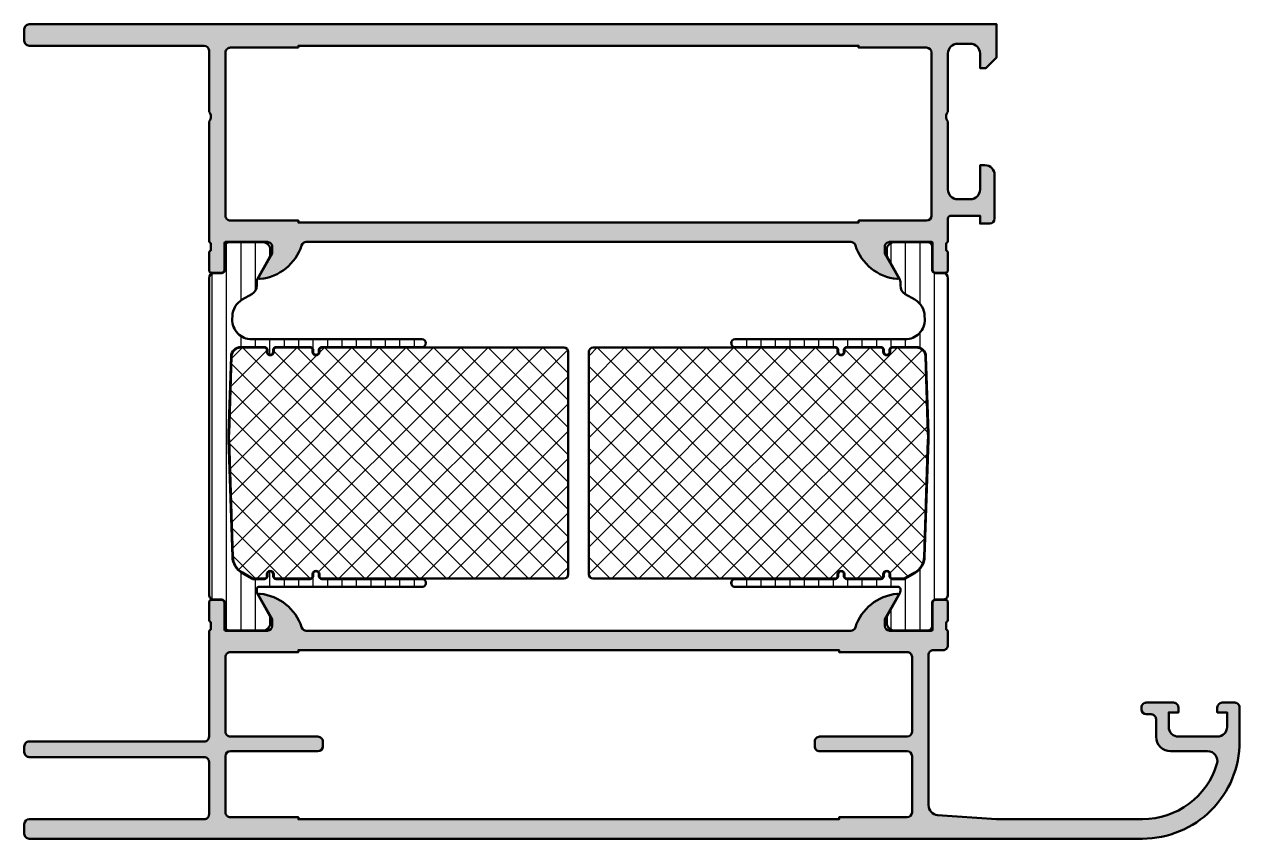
# Model space of a CAD drawing. Extents: x 0 to 125, y 11 to 95.
import ezdxf

# ---------------------------------------------------------------- set-up
doc = ezdxf.new("R2010")
doc.units = 0
for name, color, linetype, lineweight in [('0S-Alu contour', 7, 'Continuous', 50), ('0S-Alu hatch', 252, 'Continuous', 25), ('0S-Plastic contour', 254, 'Continuous', 50), ('0S-Plastic hatch', 253, 'Continuous', 25), ('0S-PT contour', 91, 'Continuous', 50), ('0S-PT hatch', 103, 'Continuous', 25)]:
    doc.layers.add(name, color=color, linetype=linetype, lineweight=lineweight)
pattern_1 = [(90, (0, 0), (-1.4859, 0), [])]
pattern_2 = [(135, (0, 0), (-1.403165018917055, -1.403165018917055), []), (225, (0, 0), (1.403165018917055, -1.403165018917055), [])]

# ---------------------------------------------------------------- blocks, each defined once
blk = doc.blocks.new('398970__6E5888EF_F2CC_4CD3_B71B_DE210117D233_')
at = {"layer": '0S-Alu hatch'}
h = blk.add_hatch(color=256, dxfattribs=at)
edge = h.paths.add_edge_path()
edge.add_arc((0.4999769365728355, 93.29997998837567), 0.499976937149487, 179.9973570091198, 270.0026429908629)
edge.add_line((0.4999999999552923, 92.80000305175814), (18.4999999999554, 92.80000305175791))
edge.add_ellipse((18.49994489639917, 92.29994794820173), major_axis=(-0.5000551065922458, 0), ratio=1, start_angle=180.0063137065699, end_angle=269.99368629342405, ccw=False)
edge.add_line((18.99999999995535, 92.3000030517579), (18.99999999995529, 86.0000000000001))
edge.add_ellipse((18.4748776889919, 85.50000000000009), major_axis=(-0.7250885749144907, 0), ratio=1, start_angle=136.4038464693321, end_angle=223.5961535306688, ccw=False)
edge.add_line((18.99999999995529, 85.0000000000001), (18.99999999995518, 72.59999542236322))
edge.add_ellipse((18.92116355341214, 72.3324748303701), major_axis=(-0.2788950563274314, 0), ratio=1, start_angle=178.8354106259032, end_angle=253.58012358051002, ccw=False)
edge.add_line((19.20000099995519, 72.32680642237173), (19.20000099995518, 71.87321242237172))
edge.add_ellipse((18.92113290431197, 71.86755176289468), major_axis=(-0.2789255417371929, 0), ratio=1, start_angle=106.42459455536121, end_angle=181.1628700728834, ccw=False)
edge.add_line((18.99999999995518, 71.6000084223717), (18.99999999995518, 69.71999742236322))
edge.add_arc((19.2999999999552, 69.71999742236322), 0.3000000000000256, 180, 269.9999999999945)
edge.add_line((19.29999999995517, 69.4199974223632), (20.27997431899797, 69.41999742236322))
edge.add_arc((20.27997431899799, 69.7199974223632), 0.2999999999999829, 269.9999999999973, 360)
edge.add_line((20.57997431899797, 69.7199974223632), (20.57997431899796, 72.4799954223632))
edge.add_ellipse((20.69997431899787, 72.4799954223632), major_axis=(-0.1199999999999157, 0), ratio=1, start_angle=269.9999999999983, end_angle=360, ccw=False)
edge.add_line((20.69997431899787, 72.59999542236312), (24.99999999995535, 72.59999542236334))
edge.add_ellipse((24.99999999995542, 72.09999542236346), major_axis=(-0.4999999999998721, 0), ratio=1, start_angle=180, end_angle=270.00000000000773, ccw=False)
edge.add_line((25.4999999999553, 72.09999542236345), (25.4999999999553, 71.39999542236352))
edge.add_line((25.4999999999553, 71.39999542236352), (24.118504542333, 69.00717509933575))
edge.add_arc((24.23811978460363, 68.93811520701148), 0.138119784648327, 149.999999999947, 275.6225775507646)
edge.add_arc((23.76177675878031, 73.77660428421477), 5.000000000003915, 275.6225775508023, 342.2515836439373)
edge.add_ellipse((28.99999999995462, 72.09999542236669), major_axis=(-0.4999999999966423, 0), ratio=1, start_angle=269.9999999999161, end_angle=342.2515836438442, ccw=False)
edge.add_line((28.99999999995535, 72.59999542236334), (84.9999999999552, 72.59999542236345))
edge.add_ellipse((84.99999999995413, 72.09999542236265), major_axis=(-0.5000000000007958, 0), ratio=1, start_angle=197.7484163559419, end_angle=269.99999999987784, ccw=False)
edge.add_arc((90.23822324112771, 73.77660428421007), 4.999999999998873, 197.7484163560793, 264.3774224492205)
edge.add_arc((89.76188021530702, 68.93811520701146), 0.138119784648205, 264.3774224491774, 389.9999999999824)
edge.add_line((89.8814954575776, 69.00717509933553), (88.49999999995525, 71.3999954223634))
edge.add_line((88.49999999995525, 71.3999954223634), (88.4999999999552, 72.09999542236334))
edge.add_ellipse((88.99999999995518, 72.09999542236301), major_axis=(-0.4999999999999858, 0), ratio=1, start_angle=269.9999999999593, end_angle=360, ccw=False)
edge.add_line((88.99999999995553, 72.599995422363), (93.30002568091258, 72.59999542236321))
edge.add_ellipse((93.30002568091257, 72.4799954223632), major_axis=(-0.1200000000000045, 0), ratio=1, start_angle=180, end_angle=269.9999999999932, ccw=False)
edge.add_line((93.42002568091257, 72.4799954223632), (93.42002568091257, 69.71999742236319))
edge.add_arc((93.72002568091256, 69.7199974223632), 0.2999999999999856, 180, 270.0000000000027)
edge.add_line((93.72002568091257, 69.41999742236322), (94.69999999995537, 69.4199974223632))
edge.add_arc((94.69999999995534, 69.71999742236322), 0.3000000000000149, 270.0000000000027, 360)
edge.add_line((94.99999999995536, 69.71999742236322), (94.99999999995536, 71.60000842237172))
edge.add_ellipse((95.07886709559851, 71.86755176289465), major_axis=(-0.2789255417371383, 0), ratio=1, start_angle=-1.1628700728896888, end_angle=73.575405444649, ccw=False)
edge.add_line((94.79999899995536, 71.87321242237172), (94.79999899995536, 72.32680642237172))
edge.add_ellipse((95.07883644649841, 72.33247483037009), major_axis=(-0.278895056327452, 0), ratio=1, start_angle=-73.58012358050439, end_angle=1.16458937409692, ccw=False)
edge.add_line((94.99999999995536, 72.59999542236322), (94.99999999995536, 74.99999542236343))
edge.add_ellipse((95.29999999995535, 74.99999542236341), major_axis=(-0.2999999999999971, 0), ratio=1, start_angle=269.99999999999727, end_angle=360, ccw=False)
edge.add_line((95.29999999995538, 75.29999542236341), (98.29998779292406, 75.29999542236327))
edge.add_line((98.29998779292406, 75.29999542236327), (98.29998779292406, 74.49999542236331))
edge.add_line((98.29998779292406, 74.49999542236331), (99.299987792924, 74.49999542236331))
edge.add_arc((99.29993784170819, 75.00004537357937), 0.5000499537109306, 270.0057234158948, 359.9942765840761)
edge.add_line((99.79998779292421, 74.99999542236328), (99.79998779292394, 79.50000000000009))
edge.add_arc((98.7998963652451, 79.49990857232147), 1.000091431857965, 0.0052379411224472, 89.99476205877598)
edge.add_line((98.799987792924, 80.50000000000033), (98.29998779292394, 80.49999999999999))
edge.add_line((98.29998779292394, 80.49999999999999), (98.29998779292424, 78.00000000000033))
edge.add_ellipse((97.2999109232147, 78.00007686970964), major_axis=(-1.000076872663794, 0), ratio=1, start_angle=90.00440397137561, end_angle=179.9955960285486, ccw=False)
edge.add_line((97.29998779292401, 77.00000000000009), (95.99999999995525, 77.00000000000021))
edge.add_ellipse((95.99995102647414, 77.99995102651904), major_axis=(-0.9999510277180887, 0), ratio=1, start_angle=-0.0028061112355999285, end_angle=90.00280611119871, ccw=False)
edge.add_line((94.9999999999553, 78.00000000000078), (94.9999999999553, 85.0000000000001))
edge.add_ellipse((95.52494604121621, 85.50000000000009), major_axis=(-0.7249609273853969, 0), ratio=1, start_angle=-43.60576001873949, end_angle=43.60576001873949, ccw=False)
edge.add_line((94.9999999999553, 86.0000000000001), (94.9999999999553, 91.99999999999964))
edge.add_ellipse((95.99996958665174, 92.00003041330368), major_axis=(-0.9999695871589359, 0), ratio=1, start_angle=-90.00174260693632, end_angle=0.001742607019082243, ccw=False)
edge.add_line((95.99999999995536, 93.00000000000009), (97.29998779292401, 92.99999999999989))
edge.add_ellipse((97.29989234187735, 91.99990454895313), major_axis=(-1.000095455601777, 0), ratio=1, start_angle=180.0054684201397, end_angle=269.99453157986005, ccw=False)
edge.add_line((98.29998779292411, 91.99999999999974), (98.29998779292411, 90.50000000000045))
edge.add_line((98.29998779292411, 90.50000000000045), (98.89996337886133, 90.49999999999999))
edge.add_line((98.89996337886133, 90.49999999999999), (99.9999999999553, 91.5999984741212))
edge.add_line((99.9999999999553, 91.5999984741212), (99.99999999995524, 94.99999999999999))
edge.add_line((99.99999999995524, 94.99999999999999), (0.4999999999554064, 94.99999999999999))
edge.add_arc((0.4999925653045665, 94.50000743465071), 0.4999925654045513, 89.99914803910144, 180.0008519608678)
edge.add_line((-4.471e-11, 94.50000000000016), (-4.47073e-11, 93.3000030517583))
edge = h.paths.add_edge_path()
edge.add_line((28.20001220698654, 92.59999847412142), (28.20001220698654, 92.79999542236327))
edge.add_line((28.20001220698654, 92.79999542236327), (85.79998779292401, 92.79999542236327))
edge.add_line((85.79998779292401, 92.79999542236327), (85.79998779292401, 92.5999984741212))
edge.add_line((85.79998779292401, 92.5999984741212), (92.79998779292394, 92.5999984741213))
edge.add_ellipse((92.7999403995104, 92.09995108070767), major_axis=(-0.5000473956595679, 0), ratio=1, start_angle=180.0054303704153, end_angle=269.9945696295989, ccw=False)
edge.add_line((93.29998779292404, 92.09999847412134), (93.29998779292389, 75.29999999999983))
edge.add_ellipse((92.79993784170804, 75.30004995121568), major_axis=(-0.5000499537107317, 0), ratio=1, start_angle=90.00572341591112, end_angle=179.9942765842036, ccw=False)
edge.add_line((92.799987792924, 74.79999999999983), (85.79998779292401, 74.79999999999994))
edge.add_line((85.79998779292401, 74.79999999999994), (85.79998779292406, 74.60000305175775))
edge.add_line((85.79998779292406, 74.60000305175775), (28.20001220698654, 74.60000305175764))
edge.add_line((28.20001220698654, 74.60000305175764), (28.20001220698654, 74.79999999999983))
edge.add_line((28.20001220698654, 74.79999999999983), (21.19995117183041, 74.79999999999994))
edge.add_ellipse((21.19995862654594, 75.29997693761372), major_axis=(-0.4999769376693594, 0), ratio=1, start_angle=-0.0026428766976778206, end_angle=89.99914571312172, ccw=False)
edge.add_line((20.69998168940847, 75.29999999999997), (20.70001220698654, 92.0999984741213))
edge.add_ellipse((21.20000224485455, 92.10000843625308), major_axis=(-0.4999900379672414, 0), ratio=1, start_angle=-90.00114159899522, end_angle=0.0011415991285730342, ccw=False)
edge.add_line((21.20001220698666, 92.59999847412107), (28.20001220698654, 92.59999847412142))
at = {"layer": '0S-Alu contour', "color": 7}
for points in [[(-4.471e-11, 94.50000000000016), (-4.47073e-11, 93.3000030517583)], [(98.29998779292411, 91.99999999999974), (98.29998779292411, 90.50000000000045), (98.89996337886133, 90.49999999999999), (99.9999999999553, 91.5999984741212), (99.99999999995524, 94.99999999999999), (0.4999999999554064, 94.99999999999999)], [(0.4999999999552923, 92.80000305175814), (18.4999999999554, 92.80000305175791)], [(21.20001220698666, 92.59999847412107), (28.20001220698654, 92.59999847412142)], [(28.20001220698654, 92.59999847412142), (28.20001220698654, 92.79999542236327), (85.79998779292401, 92.79999542236327), (85.79998779292401, 92.5999984741212), (92.79998779292394, 92.5999984741213)], [(95.99999999995536, 93.00000000000009), (97.29998779292401, 92.99999999999989)], [(18.99999999995535, 92.3000030517579), (18.99999999995529, 86.0000000000001)], [(20.69998168940847, 75.29999999999997), (20.70001220698654, 92.0999984741213)], [(93.29998779292404, 92.09999847412134), (93.29998779292389, 75.29999999999983)], [(94.9999999999553, 86.0000000000001), (94.9999999999553, 91.99999999999964)], [(18.99999999995529, 85.0000000000001), (18.99999999995518, 72.59999542236322)], [(94.9999999999553, 78.00000000000078), (94.9999999999553, 85.0000000000001)], [(98.799987792924, 80.50000000000033), (98.29998779292394, 80.49999999999999), (98.29998779292424, 78.00000000000033)], [(99.79998779292421, 74.99999542236328), (99.79998779292394, 79.50000000000009)], [(97.29998779292401, 77.00000000000009), (95.99999999995525, 77.00000000000021)], [(95.29999999995538, 75.29999542236341), (98.29998779292406, 75.29999542236327), (98.29998779292406, 74.49999542236331), (99.299987792924, 74.49999542236331)], [(92.799987792924, 74.79999999999983), (85.79998779292401, 74.79999999999994), (85.79998779292406, 74.60000305175775), (28.20001220698654, 74.60000305175764), (28.20001220698654, 74.79999999999983), (21.19995117183041, 74.79999999999994)], [(94.99999999995536, 72.59999542236322), (94.99999999995536, 74.99999542236343)], [(20.69997431899787, 72.59999542236312), (24.99999999995535, 72.59999542236334)], [(28.99999999995535, 72.59999542236334), (84.9999999999552, 72.59999542236345)], [(88.99999999995553, 72.599995422363), (93.30002568091258, 72.59999542236321)], [(18.99999999995518, 71.6000084223717), (18.99999999995518, 69.71999742236322)], [(19.20000099995519, 72.32680642237173), (19.20000099995518, 71.87321242237172)], [(20.57997431899797, 69.7199974223632), (20.57997431899796, 72.4799954223632)], [(25.4999999999553, 72.09999542236345), (25.4999999999553, 71.39999542236352), (24.118504542333, 69.00717509933575)], [(89.8814954575776, 69.00717509933553), (88.49999999995525, 71.3999954223634), (88.4999999999552, 72.09999542236334)], [(93.42002568091257, 72.4799954223632), (93.42002568091257, 69.71999742236319)], [(94.79999899995536, 71.87321242237172), (94.79999899995536, 72.32680642237172)], [(94.99999999995536, 69.71999742236322), (94.99999999995536, 71.60000842237172)], [(19.29999999995517, 69.4199974223632), (20.27997431899797, 69.41999742236322)], [(93.72002568091257, 69.41999742236322), (94.69999999995537, 69.4199974223632)]]:
    blk.add_lwpolyline(points, dxfattribs=at)
for centre, radius, start, end in [((0.4999925653045665, 94.50000743465071), 0.4999925654045513, 89.99914803910144, 180.0008519608678), ((0.4999769365728355, 93.29997998837567), 0.499976937149487, 179.9973570091198, 270.0026429908629), ((98.7998963652451, 79.49990857232147), 1.000091431857965, 0.0052379411224472, 89.99476205877598), ((99.29993784170819, 75.00004537357937), 0.5000499537109306, 270.0057234158948, 359.9942765840761), ((23.76177675878031, 73.77660428421477), 5.000000000003915, 275.6225775508023, 342.2515836439373), ((90.23822324112771, 73.77660428421007), 4.999999999998873, 197.7484163560793, 264.3774224492205), ((19.2999999999552, 69.71999742236322), 0.3000000000000256, 180, 269.9999999999945), ((20.27997431899799, 69.7199974223632), 0.2999999999999829, 269.9999999999973, 0), ((24.23811978460363, 68.93811520701148), 0.138119784648327, 149.999999999947, 275.6225775507646), ((89.76188021530702, 68.93811520701146), 0.138119784648205, 264.3774224491774, 29.99999999998236), ((93.72002568091256, 69.7199974223632), 0.2999999999999856, 180, 270.0000000000027), ((94.69999999995534, 69.71999742236322), 0.3000000000000149, 270.0000000000027, 0)]:
    blk.add_arc(centre, radius, start, end, dxfattribs=at)
at = {"layer": '0S-Alu contour', "color": 7, "extrusion": (0, 0, -1)}
for centre, radius, start, end in [((-18.49994489639917, 92.29994794820173), 0.5000551065922458, 90.00631370657597, 179.9936862934301), ((-21.20000224485455, 92.10000843625308), 0.4999900379672414, 359.9988584008714, 90.00114159899522), ((-92.7999403995104, 92.09995108070767), 0.5000473956595679, 90.00543037040111, 179.9945696295847), ((-95.99996958665174, 92.00003041330368), 0.9999695871589359, 359.9982573929809, 90.00174260693635), ((-97.29989234187735, 91.99990454895313), 1.000095455601777, 90.00546842013993, 179.9945315798603), ((-18.4748776889919, 85.50000000000009), 0.7250885749144909, 136.4038464693312, 223.596153530668), ((-95.52494604121621, 85.50000000000009), 0.7249609273853969, 316.3942399812605, 43.6057600187395), ((-95.99995102647414, 77.99995102651904), 0.9999510277180887, 269.9971938888013, 0.0028061112356313), ((-97.2999109232147, 78.00007686970964), 1.000076872663794, 180.0044039714515, 269.9955960286244), ((-21.19995862654594, 75.29997693761372), 0.4999769376693594, 270.0008542868783, 0.0026428766976818), ((-92.79993784170804, 75.30004995121568), 0.5000499537107317, 180.0057234157965, 269.9942765840889), ((-95.29999999995535, 74.99999542236341), 0.2999999999999971, 0, 90.00000000000273), ((-18.92116355341214, 72.3324748303701), 0.2788950563274314, 106.41987641949, 181.1645893740969), ((-20.69997431899787, 72.4799954223632), 0.1199999999999157, 0, 90.0000000000017), ((-24.99999999995542, 72.09999542236346), 0.4999999999998721, 89.99999999999227, 180), ((-28.99999999995462, 72.09999542236669), 0.4999999999966423, 17.74841635615584, 90.00000000008387), ((-84.99999999995413, 72.09999542236265), 0.5000000000007958, 90.00000000012214, 162.2515836440581), ((-88.99999999995518, 72.09999542236301), 0.4999999999999858, 0, 90.00000000004071), ((-93.30002568091257, 72.4799954223632), 0.1200000000000045, 90.0000000000068, 180), ((-95.07883644649841, 72.33247483037009), 0.278895056327452, 358.8354106259031, 73.58012358050449), ((-18.92113290431197, 71.86755176289468), 0.2789255417371929, 178.8371299271166, 253.5754054446388), ((-95.07886709559851, 71.86755176289465), 0.2789255417371383, 286.4245945553511, 1.162870072889672)]:
    blk.add_arc(centre, radius, start, end, dxfattribs=at)
blk = doc.blocks.new('284257__B3DCEDBE_96B1_4940_94B4_55F306F3B635___34E988F9_9291_443E_B7BA_D43CE3102F14_')
at = {"layer": '0S-Plastic hatch'}
h = blk.add_hatch(dxfattribs=at)
h.set_pattern_fill('ANSI31', color=256, scale=0.4680000000000001, angle=45, style=0)
h.set_pattern_definition(pattern_1)
edge = h.paths.add_edge_path()
edge.add_line((19.00003051756792, 68.89000962553008), (19.00003051756792, 36.30997816737019))
edge.add_arc((19.50003051756792, 36.30997816737026), 0.5000000000000071, 180, 270.0000000000122)
edge.add_line((19.50003051756803, 35.80997816737025), (20.3103618480317, 35.80997816737026))
edge.add_ellipse((20.31036184803168, 35.50997816737038), major_axis=(-0.2999999999998835, 0), ratio=1, start_angle=179.9920753769033, end_angle=269.9999999999952, ccw=False)
edge.add_line((20.61036184516208, 35.509936674141), (20.61002991680365, 33.11006305183253))
edge.add_arc((21.11002991202119, 33.10999389645024), 0.5000000000000027, 179.9920753769491, 269.9999999999935)
edge.add_line((21.11002991202113, 32.60999389645024), (24.50003051756781, 32.60999389645018))
edge.add_arc((24.50003051756782, 33.40999389645023), 0.800000000000054, 269.999999999999, 360)
edge.add_line((25.30003051756787, 33.40999389645023), (25.30003051756787, 34.0599938964505))
edge.add_line((25.30003051756787, 34.0599938964505), (23.96272066406206, 36.47256473568071))
edge.add_ellipse((24.40003051807573, 36.7149695460503), major_axis=(-0.500000000507778, 0), ratio=1, start_angle=0, end_angle=29.000000000032514, ccw=False)
edge.add_line((23.90003051756795, 36.71496954605031), (23.90003051756795, 36.90999389645035))
edge.add_ellipse((24.10003051756788, 36.90999389645035), major_axis=(-0.1999999999999247, 0), ratio=1, start_angle=269.99999999999795, end_angle=360, ccw=False)
edge.add_line((24.10003051756789, 37.10999389645027), (40.8995568432355, 37.10999389645022))
edge.add_arc((40.89955684323544, 37.50999389645023), 0.3999999999999986, 270.0000000000081, 450.0000000000081)
edge.add_line((40.89955684323538, 37.90999389645023), (30.59955684323543, 37.90999389645029))
edge.add_ellipse((30.59955684323542, 38.20999389645029), major_axis=(-0.2999999999999971, 0), ratio=1, start_angle=0, end_angle=90.00000000000267, ccw=False)
edge.add_line((30.29955684323542, 38.20999389645029), (30.29955684323542, 38.40999389645032))
edge.add_arc((29.99955684323541, 38.40999389645029), 0.3000000000000114, 0, 180)
edge.add_line((29.6995568432354, 38.40999389645029), (29.69955684323545, 38.2099938964504))
edge.add_ellipse((29.3995568432354, 38.20999389645031), major_axis=(-0.300000000000054, 0), ratio=1, start_angle=90.00000000001899, end_angle=180, ccw=False)
edge.add_line((29.3995568432355, 37.90999389645026), (25.9000298330055, 37.90999389645025))
edge.add_ellipse((25.90002983300551, 38.2099936579301), major_axis=(-0.2999997614798602, 0), ratio=1, start_angle=0, end_angle=89.99999999999869, ccw=False)
edge.add_line((25.60003007152565, 38.2099936579301), (25.60003007152565, 38.40999365793015))
edge.add_arc((25.30003007152564, 38.40999365793012), 0.3000000000000114, 0, 180)
edge.add_line((25.00003007152562, 38.40999365793012), (25.00003007152568, 38.20999365793023))
edge.add_ellipse((24.7000303100458, 38.20999365793015), major_axis=(-0.2999997614798779, 0), ratio=1, start_angle=90.00000000001558, end_angle=180, ccw=False)
edge.add_line((24.70003031004589, 37.90999389645028), (23.53592890236754, 37.90999389645028))
edge.add_ellipse((23.53592890236762, 38.1099938960817), major_axis=(-0.199999999631423, 0), ratio=1, start_angle=59.9999999999834, end_angle=89.99999999997658, ccw=False)
edge.add_line((23.43592890255186, 37.93678881564404), (22.39912641926113, 38.53538687947543))
edge.add_ellipse((23.39912625383223, 40.2674377736374), major_axis=(-1.999999992277382, 0), ratio=1, start_angle=1.7229977105130843, end_angle=60.00000534461299, ccw=False)
edge.add_line((21.40003051756795, 40.20730287229449), (21.0054110876039, 52.23199625897847))
edge.add_ellipse((31.00003051756957, 52.55999389644983), major_axis=(-10.0000000000017, 0), ratio=1, start_angle=-1.8796251590011934, end_angle=1.879625158991189, ccw=False)
edge.add_line((21.00541108760396, 52.88799153392296), (21.26318543892196, 60.82279366019744))
edge.add_ellipse((22.26264738191846, 60.78999389645025), major_axis=(-1.000000000000105, 0), ratio=1, start_angle=270.00000000000324, end_angle=358.120374841006, ccw=False)
edge.add_line((22.26264738191841, 61.78999389645035), (24.70003051756796, 61.78999389645027))
edge.add_ellipse((24.70003051756795, 61.4899938964503), major_axis=(-0.2999999999999687, 0), ratio=1, start_angle=180, end_angle=269.99999999999727, ccw=False)
edge.add_line((25.00003051756792, 61.4899938964503), (25.00003051756792, 61.28999389645027))
edge.add_arc((25.3000305175679, 61.28999389645027), 0.2999999999999829, 180, 360)
edge.add_line((25.60003051756789, 61.28999389645027), (25.60003051756789, 61.48999389645021))
edge.add_ellipse((25.90003051756788, 61.48999389645027), major_axis=(-0.29999999999999, 0), ratio=1, start_angle=270.00000000000676, end_angle=360, ccw=False)
edge.add_line((25.90003051756784, 61.78999389645026), (29.39955684323544, 61.78999389645027))
edge.add_ellipse((29.39955684323548, 61.48999389645029), major_axis=(-0.2999999999999758, 0), ratio=1, start_angle=180, end_angle=270.0000000000075, ccw=False)
edge.add_line((29.69955684323545, 61.48999389645029), (29.69955684323545, 61.28999389645028))
edge.add_arc((29.99955684323543, 61.28999389645028), 0.2999999999999829, 180, 360)
edge.add_line((30.29955684323542, 61.28999389645028), (30.29955684323542, 61.48999389645023))
edge.add_ellipse((30.59955684323542, 61.48999389645028), major_axis=(-0.3000000000000043, 0), ratio=1, start_angle=270.0000000000095, end_angle=360, ccw=False)
edge.add_line((30.59955684323537, 61.78999389645028), (40.89955684323544, 61.78999389645028))
edge.add_arc((40.89955684323547, 62.18999389645027), 0.3999999999999915, 269.9999999999959, 449.9999999999959)
edge.add_line((40.8995568432355, 62.58999389645026), (23.38789192986761, 62.58999389645016))
edge.add_ellipse((23.38789192986761, 64.58999389645021), major_axis=(-2.000000000000056, 0), ratio=1, start_angle=-1.8796251589952817, end_angle=89.99999999999977, ccw=False)
edge.add_line((21.38896804387477, 64.65559342394462), (21.40003051756795, 64.99268492060592))
edge.add_ellipse((23.39912626155142, 64.9325500190309), major_axis=(-2.000000000000066, 0), ratio=1, start_angle=299.9999946553892, end_angle=358.2770022894894, ccw=False)
edge.add_line((22.39912642311892, 66.66460091988088), (23.40003043678419, 67.24247299294674))
edge.add_arc((22.90003051756794, 68.10849844337166), 0.9999999999999598, 299.9999946553914, 360)
edge.add_line((23.9000305175679, 68.10849844337166), (23.90003051756795, 68.48501824695026))
edge.add_ellipse((24.40003051768979, 68.48501824695045), major_axis=(-0.5000000001218332, 0), ratio=1, start_angle=331.0000000000169, end_angle=360, ccw=False)
edge.add_line((23.96272066401346, 68.72742305713254), (25.30003051756793, 71.1399938964503))
edge.add_line((25.30003051756793, 71.1399938964503), (25.30003051756793, 71.78999389645028))
edge.add_arc((24.50003051756793, 71.78999389645016), 0.7999999999999972, 0, 90.00000000000509)
edge.add_line((24.50003051756786, 72.58999389645015), (21.11002990723878, 72.58999389645021))
edge.add_arc((21.11002990723877, 72.0899938964502), 0.5000000000000142, 89.99999999999837, 180.0079247372927)
edge.add_line((20.61002991202136, 72.08992474007135), (20.61036184516214, 69.69005111935721))
edge.add_ellipse((20.31036184803178, 69.69000962553005), major_axis=(-0.299999999999923, 0), ratio=1, start_angle=89.99999999998442, end_angle=180.0079247372468, ccw=False)
edge.add_line((20.3103618480317, 69.39000962553013), (19.50003051756786, 69.39000962553008))
edge.add_arc((19.50003051756788, 68.89000962553014), 0.4999999999999645, 90.00000000000244, 180)
at = {"layer": '0S-Plastic contour', "color": 7}
for points in [[(24.50003051756786, 72.58999389645015), (21.11002990723878, 72.58999389645021)], [(20.61002991202136, 72.08992474007135), (20.61036184516214, 69.69005111935721)], [(23.96272066401346, 68.72742305713254), (25.30003051756793, 71.1399938964503), (25.30003051756793, 71.78999389645028)], [(19.00003051756792, 68.89000962553008), (19.00003051756792, 36.30997816737019)], [(20.3103618480317, 69.39000962553013), (19.50003051756786, 69.39000962553008)], [(23.9000305175679, 68.10849844337166), (23.90003051756795, 68.48501824695026)], [(22.39912642311892, 66.66460091988088), (23.40003043678419, 67.24247299294674)], [(21.38896804387477, 64.65559342394462), (21.40003051756795, 64.99268492060592)], [(40.8995568432355, 62.58999389645026), (23.38789192986761, 62.58999389645016)], [(22.26264738191841, 61.78999389645035), (24.70003051756796, 61.78999389645027)], [(25.00003051756792, 61.4899938964503), (25.00003051756792, 61.28999389645027)], [(25.60003051756789, 61.28999389645027), (25.60003051756789, 61.48999389645021)], [(25.90003051756784, 61.78999389645026), (29.39955684323544, 61.78999389645027)], [(29.69955684323545, 61.48999389645029), (29.69955684323545, 61.28999389645028)], [(30.29955684323542, 61.28999389645028), (30.29955684323542, 61.48999389645023)], [(30.59955684323537, 61.78999389645028), (40.89955684323544, 61.78999389645028)], [(21.00541108760396, 52.88799153392296), (21.26318543892196, 60.82279366019744)], [(21.40003051756795, 40.20730287229449), (21.0054110876039, 52.23199625897847)], [(23.43592890255186, 37.93678881564404), (22.39912641926113, 38.53538687947543)], [(24.70003031004589, 37.90999389645028), (23.53592890236754, 37.90999389645028)], [(25.00003007152562, 38.40999365793012), (25.00003007152568, 38.20999365793023)], [(25.60003007152565, 38.2099936579301), (25.60003007152565, 38.40999365793015)], [(29.3995568432355, 37.90999389645026), (25.9000298330055, 37.90999389645025)], [(29.6995568432354, 38.40999389645029), (29.69955684323545, 38.2099938964504)], [(30.29955684323542, 38.20999389645029), (30.29955684323542, 38.40999389645032)], [(40.89955684323538, 37.90999389645023), (30.59955684323543, 37.90999389645029)], [(23.90003051756795, 36.71496954605031), (23.90003051756795, 36.90999389645035)], [(25.30003051756787, 33.40999389645023), (25.30003051756787, 34.0599938964505), (23.96272066406206, 36.47256473568071)], [(24.10003051756789, 37.10999389645027), (40.8995568432355, 37.10999389645022)], [(19.50003051756803, 35.80997816737025), (20.3103618480317, 35.80997816737026)], [(20.61036184516208, 35.509936674141), (20.61002991680365, 33.11006305183253)], [(21.11002991202113, 32.60999389645024), (24.50003051756781, 32.60999389645018)]]:
    blk.add_lwpolyline(points, dxfattribs=at)
for centre, radius, start, end in [((21.11002990723877, 72.0899938964502), 0.5000000000000142, 89.99999999999837, 180.0079247372927), ((24.50003051756793, 71.78999389645016), 0.7999999999999972, 0, 90.00000000000509), ((19.50003051756788, 68.89000962553014), 0.4999999999999645, 90.00000000000244, 180), ((22.90003051756794, 68.10849844337166), 0.9999999999999598, 299.9999946553914, 0), ((40.89955684323547, 62.18999389645027), 0.3999999999999915, 269.9999999999959, 89.99999999999594), ((25.3000305175679, 61.28999389645027), 0.2999999999999829, 180, 0), ((29.99955684323543, 61.28999389645028), 0.2999999999999829, 180, 0), ((25.30003007152564, 38.40999365793012), 0.3000000000000114, 0, 180), ((29.99955684323541, 38.40999389645029), 0.3000000000000114, 0, 180), ((40.89955684323544, 37.50999389645023), 0.3999999999999986, 270.0000000000081, 90.00000000000813), ((19.50003051756792, 36.30997816737026), 0.5000000000000071, 180, 270.0000000000122), ((21.11002991202119, 33.10999389645024), 0.5000000000000027, 179.9920753769491, 269.9999999999935), ((24.50003051756782, 33.40999389645023), 0.800000000000054, 269.999999999999, 0)]:
    blk.add_arc(centre, radius, start, end, dxfattribs=at)
at = {"layer": '0S-Plastic contour', "color": 7, "extrusion": (0, 0, -1)}
for centre, radius, start, end in [((-20.31036184803178, 69.69000962553005), 0.299999999999923, 179.9920752627532, 270.0000000000156), ((-24.40003051768979, 68.48501824695045), 0.5000000001218332, 0, 28.99999999998313), ((-23.39912626155142, 64.9325500190309), 2.000000000000066, 1.722997710510562, 60.00000534461081), ((-23.38789192986761, 64.58999389645021), 2.000000000000056, 270.0000000000002, 1.879625158995334), ((-22.26264738191846, 60.78999389645025), 1.000000000000105, 1.879625158993977, 89.99999999999675), ((-24.70003051756795, 61.4899938964503), 0.2999999999999687, 90.00000000000273, 180), ((-25.90003051756788, 61.48999389645027), 0.29999999999999, 0, 89.99999999999324), ((-29.39955684323548, 61.48999389645029), 0.2999999999999758, 89.99999999999253, 180), ((-30.59955684323542, 61.48999389645028), 0.3000000000000043, 0, 89.99999999999051), ((-31.00003051756957, 52.55999389644983), 10.0000000000017, 358.1203748410088, 1.879625159001152), ((-23.39912625383223, 40.2674377736374), 1.999999992277382, 299.9999946553871, 358.2770022894869), ((-23.53592890236762, 38.1099938960817), 0.199999999631423, 270.0000000000234, 300.0000000000166), ((-24.7000303100458, 38.20999365793015), 0.2999997614798779, 180, 269.9999999999844), ((-25.90002983300551, 38.2099936579301), 0.2999997614798602, 270.0000000000013, 0), ((-29.3995568432354, 38.20999389645031), 0.300000000000054, 180, 269.999999999981), ((-30.59955684323542, 38.20999389645029), 0.2999999999999971, 269.9999999999973, 0), ((-24.10003051756788, 36.90999389645035), 0.1999999999999247, 0, 90.00000000000205), ((-24.40003051807573, 36.7149695460503), 0.500000000507778, 330.9999999999675, 0), ((-20.31036184803168, 35.50997816737038), 0.2999999999998835, 90.00000000000476, 180.0079246230968)]:
    blk.add_arc(centre, radius, start, end, dxfattribs=at)
blk = doc.blocks.new('284257__FD18425F_85C7_4298_9EAB_1F6284729DAC___97AE3241_A20A_4B8B_8254_7117FDE0307D_')
at = {"layer": '0S-Plastic hatch'}
h = blk.add_hatch(dxfattribs=at)
h.set_pattern_fill('ANSI31', color=256, scale=0.4680000000000001, angle=45, style=0)
h.set_pattern_definition(pattern_1)
edge = h.paths.add_edge_path()
edge.add_line((94.99999999997362, 68.89000962553008), (94.99999999997362, 36.30997816737019))
edge.add_ellipse((94.49999999997364, 36.30997816737025), major_axis=(-0.4999999999999858, 0), ratio=1, start_angle=89.99999999998698, end_angle=180, ccw=False)
edge.add_line((94.49999999997353, 35.80997816737025), (93.68966866950984, 35.80997816737026))
edge.add_arc((93.68966866950987, 35.50997816737036), 0.2999999999998957, 90.00000000000543, 180.0079246230968)
edge.add_line((93.38966867237946, 35.50993667414099), (93.39000060073789, 33.11006305183253))
edge.add_ellipse((92.89000060552036, 33.10999389645024), major_axis=(-0.5000000000000027, 0), ratio=1, start_angle=90.00000000000648, end_angle=180.0079246230509, ccw=False)
edge.add_line((92.89000060552041, 32.60999389645024), (89.49999999997372, 32.60999389645018))
edge.add_ellipse((89.49999999997372, 33.40999389645025), major_axis=(-0.8000000000000682, 0), ratio=1, start_angle=0, end_angle=90, ccw=False)
edge.add_line((88.69999999997366, 33.40999389645023), (88.69999999997366, 34.0599938964505))
edge.add_line((88.69999999997366, 34.0599938964505), (90.03730985347948, 36.47256473568071))
edge.add_arc((89.5999999994658, 36.71496954605031), 0.5000000005077869, 330.999999999967, 360)
edge.add_line((90.0999999999736, 36.71496954605031), (90.0999999999736, 36.90999389645035))
edge.add_arc((89.89999999997367, 36.90999389645035), 0.1999999999999247, 0, 90.00000000000406)
edge.add_line((89.89999999997364, 37.10999389645027), (73.10047367430604, 37.10999389645022))
edge.add_ellipse((73.1004736743061, 37.50999389645022), major_axis=(-0.3999999999999986, 0), ratio=1, start_angle=-90.00000000000807, end_angle=89.99999999999193, ccw=False)
edge.add_line((73.10047367430616, 37.90999389645023), (83.40047367430611, 37.90999389645029))
edge.add_arc((83.40047367430614, 38.20999389645029), 0.29999999999999, 269.9999999999945, 360)
edge.add_line((83.70047367430612, 38.20999389645029), (83.70047367430612, 38.40999389645032))
edge.add_ellipse((84.00047367430614, 38.40999389645029), major_axis=(-0.3000000000000114, 0), ratio=1, start_angle=180, end_angle=360, ccw=False)
edge.add_line((84.30047367430615, 38.40999389645029), (84.30047367430608, 38.2099938964504))
edge.add_arc((84.60047367430614, 38.20999389645031), 0.300000000000054, 180, 269.999999999981)
edge.add_line((84.60047367430604, 37.90999389645026), (88.10000068453604, 37.90999389645025))
edge.add_arc((88.10000068453606, 38.2099936579301), 0.299999761479846, 269.9999999999973, 360)
edge.add_line((88.4000004460159, 38.2099936579301), (88.4000004460159, 38.40999365793015))
edge.add_ellipse((88.7000004460159, 38.40999365793012), major_axis=(-0.3000000000000114, 0), ratio=1, start_angle=180, end_angle=360, ccw=False)
edge.add_line((89.00000044601592, 38.40999365793012), (89.00000044601586, 38.20999365793023))
edge.add_arc((89.30000020749574, 38.20999365793016), 0.2999997614798814, 180, 269.9999999999838)
edge.add_line((89.30000020749566, 37.90999389645028), (90.464101615174, 37.90999389645028))
edge.add_arc((90.46410161517393, 38.10999389608166), 0.1999999996313836, 270.0000000000204, 300.000000000019)
edge.add_line((90.56410161498968, 37.93678881564404), (91.60090409828042, 38.53538687947543))
edge.add_arc((90.60090426370932, 40.2674377736374), 1.999999992277375, 299.9999946553868, 358.2770022894869)
edge.add_line((92.5999999999736, 40.20730287229449), (92.99461942993763, 52.23199625897847))
edge.add_arc((82.99999999996955, 52.55999389644987), 10.00000000000415, 358.1203748410089, 361.8796251590006)
edge.add_line((92.9946194299376, 52.88799153392296), (92.73684507861958, 60.82279366019744))
edge.add_arc((91.73738313562308, 60.78999389645026), 1.000000000000097, 1.879625158993783, 89.99999999999756)
edge.add_line((91.73738313562313, 61.78999389645035), (89.29999999997358, 61.78999389645027))
edge.add_arc((89.2999999999736, 61.4899938964503), 0.2999999999999688, 90.00000000000273, 180)
edge.add_line((88.99999999997362, 61.4899938964503), (88.99999999997362, 61.28999389645027))
edge.add_ellipse((88.69999999997364, 61.28999389645027), major_axis=(-0.2999999999999829, 0), ratio=1, start_angle=0, end_angle=180, ccw=False)
edge.add_line((88.39999999997364, 61.28999389645027), (88.39999999997364, 61.48999389645021))
edge.add_arc((88.09999999997368, 61.48999389645027), 0.29999999999999, 0, 89.99999999999459)
edge.add_line((88.0999999999737, 61.78999389645026), (84.60047367430609, 61.78999389645027))
edge.add_arc((84.60047367430609, 61.48999389645029), 0.2999999999999901, 89.99999999999729, 180)
edge.add_line((84.30047367430608, 61.48999389645029), (84.30047367430608, 61.28999389645028))
edge.add_ellipse((84.00047367430611, 61.28999389645028), major_axis=(-0.2999999999999829, 0), ratio=1, start_angle=0, end_angle=180, ccw=False)
edge.add_line((83.70047367430612, 61.28999389645028), (83.70047367430612, 61.48999389645023))
edge.add_arc((83.40047367430611, 61.48999389645029), 0.2999999999999971, 0, 89.99999999999186)
edge.add_line((83.40047367430617, 61.78999389645028), (73.1004736743061, 61.78999389645028))
edge.add_ellipse((73.10047367430607, 62.18999389645027), major_axis=(-0.3999999999999915, 0), ratio=1, start_angle=-89.99999999999591, end_angle=90.00000000000409, ccw=False)
edge.add_line((73.10047367430604, 62.58999389645026), (90.61213858767393, 62.58999389645016))
edge.add_arc((90.61213858767393, 64.58999389645022), 2.000000000000059, 270, 361.8796251589953)
edge.add_line((92.61106247366679, 64.65559342394462), (92.5999999999736, 64.99268492060592))
edge.add_arc((90.60090425599014, 64.93255001903091), 2.000000000000047, 1.722997710510139, 60.00000534461133)
edge.add_line((91.6009040944226, 66.66460091988088), (90.60000008075735, 67.24247299294674))
edge.add_ellipse((91.0999999999736, 68.10849844337166), major_axis=(-0.9999999999999731, 0), ratio=1, start_angle=0, end_angle=60.00000534460793, ccw=False)
edge.add_line((90.09999999997365, 68.10849844337166), (90.0999999999736, 68.48501824695026))
edge.add_arc((89.59999999985168, 68.4850182469504), 0.5000000001219143, 0, 28.99999999998022)
edge.add_line((90.03730985352809, 68.72742305713254), (88.69999999997361, 71.1399938964503))
edge.add_line((88.69999999997361, 71.1399938964503), (88.69999999997361, 71.78999389645028))
edge.add_ellipse((89.49999999997361, 71.78999389645016), major_axis=(-0.7999999999999972, 0), ratio=1, start_angle=269.9999999999949, end_angle=360, ccw=False)
edge.add_line((89.49999999997368, 72.58999389645015), (92.89000061030276, 72.58999389645021))
edge.add_ellipse((92.89000061030276, 72.0899938964502), major_axis=(-0.5000000000000142, 0), ratio=1, start_angle=179.9920752627074, end_angle=270.00000000000165, ccw=False)
edge.add_line((93.39000060552019, 72.08992474007135), (93.38966867237941, 69.69005111935721))
edge.add_arc((93.68966866950977, 69.69000962553005), 0.2999999999999299, 179.9920752627072, 270.0000000000135)
edge.add_line((93.68966866950984, 69.39000962553013), (94.49999999997368, 69.39000962553008))
edge.add_ellipse((94.49999999997368, 68.89000962553015), major_axis=(-0.4999999999999432, 0), ratio=1, start_angle=180, end_angle=270, ccw=False)
at = {"layer": '0S-Plastic contour', "color": 7}
for points in [[(89.49999999997368, 72.58999389645015), (92.89000061030276, 72.58999389645021)], [(90.03730985352809, 68.72742305713254), (88.69999999997361, 71.1399938964503), (88.69999999997361, 71.78999389645028)], [(93.39000060552019, 72.08992474007135), (93.38966867237941, 69.69005111935721)], [(93.68966866950984, 69.39000962553013), (94.49999999997368, 69.39000962553008)], [(94.99999999997362, 68.89000962553008), (94.99999999997362, 36.30997816737019)], [(90.09999999997365, 68.10849844337166), (90.0999999999736, 68.48501824695026)], [(91.6009040944226, 66.66460091988088), (90.60000008075735, 67.24247299294674)], [(92.61106247366679, 64.65559342394462), (92.5999999999736, 64.99268492060592)], [(73.10047367430604, 62.58999389645026), (90.61213858767393, 62.58999389645016)], [(83.40047367430617, 61.78999389645028), (73.1004736743061, 61.78999389645028)], [(83.70047367430612, 61.28999389645028), (83.70047367430612, 61.48999389645023)], [(84.30047367430608, 61.48999389645029), (84.30047367430608, 61.28999389645028)], [(88.0999999999737, 61.78999389645026), (84.60047367430609, 61.78999389645027)], [(88.39999999997364, 61.28999389645027), (88.39999999997364, 61.48999389645021)], [(88.99999999997362, 61.4899938964503), (88.99999999997362, 61.28999389645027)], [(91.73738313562313, 61.78999389645035), (89.29999999997358, 61.78999389645027)], [(92.9946194299376, 52.88799153392296), (92.73684507861958, 60.82279366019744)], [(92.5999999999736, 40.20730287229449), (92.99461942993763, 52.23199625897847)], [(73.10047367430616, 37.90999389645023), (83.40047367430611, 37.90999389645029)], [(83.70047367430612, 38.20999389645029), (83.70047367430612, 38.40999389645032)], [(84.30047367430615, 38.40999389645029), (84.30047367430608, 38.2099938964504)], [(84.60047367430604, 37.90999389645026), (88.10000068453604, 37.90999389645025)], [(88.4000004460159, 38.2099936579301), (88.4000004460159, 38.40999365793015)], [(89.00000044601592, 38.40999365793012), (89.00000044601586, 38.20999365793023)], [(89.30000020749566, 37.90999389645028), (90.464101615174, 37.90999389645028)], [(90.56410161498968, 37.93678881564404), (91.60090409828042, 38.53538687947543)], [(89.89999999997364, 37.10999389645027), (73.10047367430604, 37.10999389645022)], [(88.69999999997366, 33.40999389645023), (88.69999999997366, 34.0599938964505), (90.03730985347948, 36.47256473568071)], [(90.0999999999736, 36.71496954605031), (90.0999999999736, 36.90999389645035)], [(93.38966867237946, 35.50993667414099), (93.39000060073789, 33.11006305183253)], [(94.49999999997353, 35.80997816737025), (93.68966866950984, 35.80997816737026)], [(92.89000060552041, 32.60999389645024), (89.49999999997372, 32.60999389645018)]]:
    blk.add_lwpolyline(points, dxfattribs=at)
at = {"layer": '0S-Plastic contour', "color": 7, "extrusion": (0, 0, -1)}
for centre, radius, start, end in [((-89.49999999997361, 71.78999389645016), 0.7999999999999972, 0, 90.00000000000509), ((-92.89000061030276, 72.0899938964502), 0.5000000000000142, 89.99999999999837, 180.0079247372927), ((-94.49999999997368, 68.89000962553015), 0.4999999999999432, 90, 180), ((-91.0999999999736, 68.10849844337166), 0.9999999999999731, 299.9999946553921, 0), ((-73.10047367430607, 62.18999389645027), 0.3999999999999915, 269.9999999999959, 89.99999999999594), ((-84.00047367430611, 61.28999389645028), 0.2999999999999829, 180, 0), ((-88.69999999997364, 61.28999389645027), 0.2999999999999829, 180, 0), ((-73.1004736743061, 37.50999389645022), 0.3999999999999986, 270.0000000000081, 90.00000000000813), ((-84.00047367430614, 38.40999389645029), 0.3000000000000114, 0, 180), ((-88.7000004460159, 38.40999365793012), 0.3000000000000114, 0, 180), ((-94.49999999997364, 36.30997816737025), 0.4999999999999858, 180, 270.000000000013), ((-89.49999999997372, 33.40999389645025), 0.8000000000000682, 270, 0), ((-92.89000060552036, 33.10999389645024), 0.5000000000000027, 179.9920753769491, 269.9999999999935)]:
    blk.add_arc(centre, radius, start, end, dxfattribs=at)
at = {"layer": '0S-Plastic contour', "color": 7}
for centre, radius, start, end in [((93.68966866950977, 69.69000962553005), 0.2999999999999299, 179.9920752627072, 270.0000000000135), ((89.59999999985168, 68.4850182469504), 0.5000000001219143, 0, 28.99999999998022), ((90.60090425599014, 64.93255001903091), 2.000000000000047, 1.722997710510139, 60.00000534461133), ((90.61213858767393, 64.58999389645022), 2.000000000000059, 270, 1.879625158995334), ((83.40047367430611, 61.48999389645029), 0.2999999999999971, 0, 89.99999999999186), ((84.60047367430609, 61.48999389645029), 0.2999999999999901, 89.99999999999729, 180), ((88.09999999997368, 61.48999389645027), 0.29999999999999, 0, 89.99999999999459), ((89.2999999999736, 61.4899938964503), 0.2999999999999688, 90.00000000000273, 180), ((91.73738313562308, 60.78999389645026), 1.000000000000097, 1.879625158993783, 89.99999999999756), ((82.99999999996955, 52.55999389644987), 10.00000000000415, 358.1203748410089, 1.879625159000571), ((90.60090426370932, 40.2674377736374), 1.999999992277375, 299.9999946553868, 358.2770022894869), ((83.40047367430614, 38.20999389645029), 0.29999999999999, 269.9999999999945, 0), ((84.60047367430614, 38.20999389645031), 0.300000000000054, 180, 269.999999999981), ((88.10000068453606, 38.2099936579301), 0.299999761479846, 269.9999999999973, 0), ((89.30000020749574, 38.20999365793016), 0.2999997614798814, 180, 269.9999999999838), ((90.46410161517393, 38.10999389608166), 0.1999999996313836, 270.0000000000204, 300.000000000019), ((89.89999999997367, 36.90999389645035), 0.1999999999999247, 0, 90.00000000000406), ((89.5999999994658, 36.71496954605031), 0.5000000005077869, 330.999999999967, 0), ((93.68966866950987, 35.50997816737036), 0.2999999999998957, 90.00000000000543, 180.0079246230968)]:
    blk.add_arc(centre, radius, start, end, dxfattribs=at)
blk = doc.blocks.new('371820__76D01410_95D8_44E4_8956_08AC5F1E2B2B_')
at = {"layer": '0S-PT hatch'}
h = blk.add_hatch(dxfattribs=at)
h.set_pattern_fill('ANSI37', color=256, scale=0.625, angle=90, style=0)
h.set_pattern_definition(pattern_2)
edge = h.paths.add_edge_path()
edge.add_ellipse((55.50003003576241, 61.28999389645028), major_axis=(-0.4500000000000029, 0), ratio=1, start_angle=180, end_angle=270, ccw=False)
edge.add_line((55.95003003576241, 61.28999389645028), (55.95003003576242, 38.40999389645022))
edge.add_ellipse((55.50003003576242, 38.40999389645022), major_axis=(-0.4500000000000029, 0), ratio=1, start_angle=90, end_angle=180, ccw=False)
edge.add_line((55.50003003576242, 37.95999389645022), (30.59955684323541, 37.95999389645022))
edge.add_ellipse((30.59955684323541, 38.20999389645021), major_axis=(-0.2499999999999858, 0), ratio=1, start_angle=0, end_angle=90, ccw=False)
edge.add_line((30.34955684323542, 38.20999389645022), (30.34955684323542, 38.40999389645033))
edge.add_arc((29.99955684323541, 38.40999389645029), 0.3500000000000121, 0, 180)
edge.add_line((29.6495568432354, 38.40999389645029), (29.64955684323545, 38.20999389645038))
edge.add_ellipse((29.39955684323539, 38.20999389645028), major_axis=(-0.2500000000000568, 0), ratio=1, start_angle=90.0000000000008, end_angle=180, ccw=False)
edge.add_line((29.3995568432354, 37.95999389645022), (25.9000298330055, 37.95999389645022))
edge.add_ellipse((25.9000298330055, 38.20999365793007), major_axis=(-0.2499997614798488, 0), ratio=1, start_angle=0, end_angle=89.9999999999992, ccw=False)
edge.add_line((25.65003007152565, 38.20999365793007), (25.65003007152565, 38.40999365793015))
edge.add_arc((25.30003007152564, 38.40999365793012), 0.3500000000000121, 0, 180)
edge.add_line((24.95003007152563, 38.40999365793012), (24.95003007152568, 38.20999365793021))
edge.add_ellipse((24.70003031004579, 38.2099936579301), major_axis=(-0.2499997614798878, 0), ratio=1, start_angle=90.00000000000159, end_angle=180, ccw=False)
edge.add_line((24.7000303100458, 37.95999389645022), (23.53592890236764, 37.95999389645022))
edge.add_ellipse((23.53592890470058, 38.10999390478791), major_axis=(-0.1500000083376989, 0), ratio=1, start_angle=59.99999910890449, end_angle=89.99999910888431, ccw=False)
edge.add_line((23.46092889851139, 37.98009008816603), (22.42412641522194, 38.57868815199667))
edge.add_ellipse((23.39912625383222, 40.26743777363739), major_axis=(-1.949999992277366, 0), ratio=1, start_angle=2.038247943313422, end_angle=60.00000534461299, ccw=False)
edge.add_line((21.45036001271355, 40.1980828361206), (21.05538418475372, 52.23363624716583))
edge.add_ellipse((30.99977603326135, 52.55999385439391), major_axis=(-9.949745651244587, 0), ratio=1, start_angle=-1.8417027230556187, end_angle=1.8796729834284065, ccw=False)
edge.add_line((21.05517008929063, 52.87976118168529), (21.31315853607178, 60.82115367201007))
edge.add_ellipse((22.26264738191845, 60.78999389645019), major_axis=(-0.9500000000000962, 0), ratio=1, start_angle=269.9999999999998, end_angle=358.12037484100273, ccw=False)
edge.add_line((22.26264738191845, 61.73999389645029), (24.70003051756795, 61.73999389645029))
edge.add_ellipse((24.70003051756795, 61.48999389645031), major_axis=(-0.2499999999999716, 0), ratio=1, start_angle=180, end_angle=269.9999999999992, ccw=False)
edge.add_line((24.95003051756792, 61.48999389645031), (24.95003051756792, 61.28999389645027))
edge.add_arc((25.3000305175679, 61.28999389645027), 0.3499999999999837, 180, 360)
edge.add_line((25.65003051756788, 61.28999389645027), (25.65003051756788, 61.48999389645023))
edge.add_ellipse((25.90003051756787, 61.4899938964503), major_axis=(-0.2499999999999822, 0), ratio=1, start_angle=269.9999999999984, end_angle=360, ccw=False)
edge.add_line((25.90003051756788, 61.73999389645029), (29.39955684323546, 61.73999389645029))
edge.add_ellipse((29.39955684323547, 61.4899938964503), major_axis=(-0.2499999999999858, 0), ratio=1, start_angle=180, end_angle=270.00000000000165, ccw=False)
edge.add_line((29.64955684323545, 61.4899938964503), (29.64955684323545, 61.28999389645028))
edge.add_arc((29.99955684323543, 61.28999389645028), 0.3499999999999837, 180, 360)
edge.add_line((30.34955684323542, 61.28999389645028), (30.34955684323542, 61.48999389645024))
edge.add_ellipse((30.59955684323543, 61.48999389645029), major_axis=(-0.2500000000000071, 0), ratio=1, start_angle=270.00000000000244, end_angle=360, ccw=False)
edge.add_line((30.59955684323542, 61.73999389645029), (55.50003003576241, 61.73999389645029))
at = {"layer": '0S-PT contour', "color": 7}
for points in [[(22.26264738191845, 61.73999389645029), (24.70003051756795, 61.73999389645029)], [(24.95003051756792, 61.48999389645031), (24.95003051756792, 61.28999389645027)], [(25.65003051756788, 61.28999389645027), (25.65003051756788, 61.48999389645023)], [(25.90003051756788, 61.73999389645029), (29.39955684323546, 61.73999389645029)], [(29.64955684323545, 61.4899938964503), (29.64955684323545, 61.28999389645028)], [(30.34955684323542, 61.28999389645028), (30.34955684323542, 61.48999389645024)], [(30.59955684323542, 61.73999389645029), (55.50003003576241, 61.73999389645029)], [(55.95003003576241, 61.28999389645028), (55.95003003576242, 38.40999389645022)], [(21.05517008929063, 52.87976118168529), (21.31315853607178, 60.82115367201007)], [(21.45036001271355, 40.1980828361206), (21.05538418475372, 52.23363624716583)], [(23.46092889851139, 37.98009008816603), (22.42412641522194, 38.57868815199667)], [(24.7000303100458, 37.95999389645022), (23.53592890236764, 37.95999389645022)], [(24.95003007152563, 38.40999365793012), (24.95003007152568, 38.20999365793021)], [(25.65003007152565, 38.20999365793007), (25.65003007152565, 38.40999365793015)], [(29.3995568432354, 37.95999389645022), (25.9000298330055, 37.95999389645022)], [(29.6495568432354, 38.40999389645029), (29.64955684323545, 38.20999389645038)], [(30.34955684323542, 38.20999389645022), (30.34955684323542, 38.40999389645033)], [(55.50003003576242, 37.95999389645022), (30.59955684323541, 37.95999389645022)]]:
    blk.add_lwpolyline(points, dxfattribs=at)
at = {"layer": '0S-PT contour', "color": 7, "extrusion": (0, 0, -1)}
for centre, radius, start, end in [((-22.26264738191845, 60.78999389645019), 0.9500000000000962, 1.879625158997274, 90.00000000000021), ((-24.70003051756795, 61.48999389645031), 0.2499999999999716, 90.00000000000081, 180), ((-25.90003051756787, 61.4899938964503), 0.2499999999999822, 0, 90.0000000000016), ((-29.39955684323547, 61.4899938964503), 0.2499999999999858, 89.99999999999837, 180), ((-30.59955684323543, 61.48999389645029), 0.2500000000000071, 0, 89.99999999999756), ((-55.50003003576241, 61.28999389645028), 0.4500000000000029, 90, 180), ((-30.99977603326135, 52.55999385439391), 9.949745651244587, 358.1203270165716, 1.841702723055649), ((-23.39912625383222, 40.26743777363739), 1.949999992277366, 299.999994655387, 357.9617520566866), ((-23.53592890470058, 38.10999390478791), 0.1500000083376989, 270.0000008911157, 300.0000008910955), ((-24.70003031004579, 38.2099936579301), 0.2499997614798879, 180, 269.9999999999984), ((-25.9000298330055, 38.20999365793007), 0.2499997614798488, 270.0000000000008, 0), ((-29.39955684323539, 38.20999389645028), 0.2500000000000568, 180, 269.9999999999992), ((-30.59955684323541, 38.20999389645021), 0.2499999999999858, 270, 0), ((-55.50003003576242, 38.40999389645022), 0.4500000000000029, 180, 270)]:
    blk.add_arc(centre, radius, start, end, dxfattribs=at)
at = {"layer": '0S-PT contour', "color": 7}
for centre, radius, start, end in [((25.3000305175679, 61.28999389645027), 0.3499999999999837, 180, 0), ((29.99955684323543, 61.28999389645028), 0.3499999999999837, 180, 0), ((25.30003007152564, 38.40999365793012), 0.3500000000000121, 0, 180), ((29.99955684323541, 38.40999389645029), 0.3500000000000121, 0, 180)]:
    blk.add_arc(centre, radius, start, end, dxfattribs=at)
blk = doc.blocks.new('371820__6353632A_85DB_4C54_AF0D_27807EEB8FB8_')
at = {"layer": '0S-PT hatch'}
h = blk.add_hatch(dxfattribs=at)
h.set_pattern_fill('ANSI37', color=256, scale=0.625, angle=90, style=0)
h.set_pattern_definition(pattern_2)
edge = h.paths.add_edge_path()
edge.add_arc((58.50000048177913, 61.28999389645028), 0.4500000000000029, 90, 180)
edge.add_line((58.05000048177912, 61.28999389645028), (58.05000048177912, 38.40999389645022))
edge.add_arc((58.50000048177912, 38.40999389645022), 0.4499999999999993, 180, 270)
edge.add_line((58.50000048177912, 37.95999389645022), (83.40047367430614, 37.95999389645023))
edge.add_arc((83.40047367430614, 38.20999389645022), 0.2499999999999858, 270, 360)
edge.add_line((83.65047367430611, 38.20999389645022), (83.65047367430611, 38.40999389645033))
edge.add_ellipse((84.00047367430614, 38.40999389645029), major_axis=(-0.3500000000000085, 0), ratio=1, start_angle=180, end_angle=360, ccw=False)
edge.add_line((84.35047367430614, 38.40999389645029), (84.35047367430609, 38.20999389645038))
edge.add_arc((84.60047367430614, 38.20999389645028), 0.2500000000000568, 180, 270)
edge.add_line((84.60047367430614, 37.95999389645022), (88.10000068453606, 37.95999389645022))
edge.add_arc((88.10000068453604, 38.20999365793007), 0.2499997614798559, 270.0000000000033, 360)
edge.add_line((88.3500004460159, 38.20999365793007), (88.3500004460159, 38.40999365793015))
edge.add_ellipse((88.7000004460159, 38.40999365793012), major_axis=(-0.3500000000000085, 0), ratio=1, start_angle=180, end_angle=360, ccw=False)
edge.add_line((89.05000044601591, 38.40999365793012), (89.05000044601584, 38.20999365793021))
edge.add_arc((89.30000020749571, 38.2099936579301), 0.2499997614798843, 180, 270.0000000000033)
edge.add_line((89.30000020749574, 37.95999389645022), (90.46410161517392, 37.95999389645023))
edge.add_arc((90.46410161284105, 38.10999390478767), 0.1500000083374432, 270.0000008910845, 300.0000008911088)
edge.add_line((90.53910161903015, 37.98009008816603), (91.57590410231958, 38.57868815199667))
edge.add_arc((90.60090426370932, 40.2674377736374), 1.949999992277373, 299.9999946553867, 357.9617520567249)
edge.add_line((92.54967050482804, 40.19808283612192), (92.94464633278783, 52.23363624716583))
edge.add_arc((83.00025448427827, 52.55999385439392), 9.949745651246513, 358.1203270165722, 361.8417027230555)
edge.add_line((92.9448604282509, 52.87976118168532), (92.68687198146976, 60.82115367201007))
edge.add_arc((91.73738313562308, 60.78999389645018), 0.9500000000001023, 1.879625158997662, 90)
edge.add_line((91.73738313562308, 61.73999389645029), (89.2999999999736, 61.73999389645029))
edge.add_arc((89.2999999999736, 61.48999389645031), 0.2499999999999716, 90, 180)
edge.add_line((89.04999999997364, 61.48999389645031), (89.04999999997364, 61.28999389645027))
edge.add_ellipse((88.69999999997364, 61.28999389645027), major_axis=(-0.3499999999999801, 0), ratio=1, start_angle=0, end_angle=180, ccw=False)
edge.add_line((88.34999999997366, 61.28999389645027), (88.34999999997366, 61.48999389645023))
edge.add_arc((88.09999999997368, 61.4899938964503), 0.2499999999999929, 0, 90)
edge.add_line((88.09999999997368, 61.73999389645029), (84.60047367430609, 61.73999389645029))
edge.add_arc((84.60047367430609, 61.4899938964503), 0.25, 90, 180)
edge.add_line((84.35047367430609, 61.4899938964503), (84.35047367430609, 61.28999389645028))
edge.add_ellipse((84.00047367430611, 61.28999389645028), major_axis=(-0.3499999999999801, 0), ratio=1, start_angle=0, end_angle=180, ccw=False)
edge.add_line((83.65047367430611, 61.28999389645028), (83.65047367430611, 61.48999389645024))
edge.add_arc((83.40047367430611, 61.4899938964503), 0.2499999999999929, 0, 90)
edge.add_line((83.40047367430611, 61.73999389645029), (58.50000048177913, 61.73999389645029))
at = {"layer": '0S-PT contour', "color": 7}
for points in [[(58.05000048177912, 61.28999389645028), (58.05000048177912, 38.40999389645022)], [(83.40047367430611, 61.73999389645029), (58.50000048177913, 61.73999389645029)], [(83.65047367430611, 61.28999389645028), (83.65047367430611, 61.48999389645024)], [(84.35047367430609, 61.4899938964503), (84.35047367430609, 61.28999389645028)], [(88.09999999997368, 61.73999389645029), (84.60047367430609, 61.73999389645029)], [(88.34999999997366, 61.28999389645027), (88.34999999997366, 61.48999389645023)], [(89.04999999997364, 61.48999389645031), (89.04999999997364, 61.28999389645027)], [(91.73738313562308, 61.73999389645029), (89.2999999999736, 61.73999389645029)], [(92.9448604282509, 52.87976118168532), (92.68687198146976, 60.82115367201007)], [(92.54967050482804, 40.19808283612192), (92.94464633278783, 52.23363624716583)], [(58.50000048177912, 37.95999389645022), (83.40047367430614, 37.95999389645023)], [(83.65047367430611, 38.20999389645022), (83.65047367430611, 38.40999389645033)], [(84.35047367430614, 38.40999389645029), (84.35047367430609, 38.20999389645038)], [(84.60047367430614, 37.95999389645022), (88.10000068453606, 37.95999389645022)], [(88.3500004460159, 38.20999365793007), (88.3500004460159, 38.40999365793015)], [(89.05000044601591, 38.40999365793012), (89.05000044601584, 38.20999365793021)], [(89.30000020749574, 37.95999389645022), (90.46410161517392, 37.95999389645023)], [(90.53910161903015, 37.98009008816603), (91.57590410231958, 38.57868815199667)]]:
    blk.add_lwpolyline(points, dxfattribs=at)
for centre, radius, start, end in [((58.50000048177913, 61.28999389645028), 0.4500000000000029, 90, 180), ((83.40047367430611, 61.4899938964503), 0.2499999999999929, 0, 90), ((84.60047367430609, 61.4899938964503), 0.25, 90, 180), ((88.09999999997368, 61.4899938964503), 0.2499999999999929, 0, 90), ((89.2999999999736, 61.48999389645031), 0.2499999999999716, 90, 180), ((91.73738313562308, 60.78999389645018), 0.9500000000001023, 1.879625158997662, 90), ((83.00025448427827, 52.55999385439392), 9.949745651246513, 358.1203270165722, 1.841702723055451), ((90.60090426370932, 40.2674377736374), 1.949999992277373, 299.9999946553867, 357.9617520567249), ((58.50000048177912, 38.40999389645022), 0.4499999999999993, 180, 270), ((83.40047367430614, 38.20999389645022), 0.2499999999999858, 270, 0), ((84.60047367430614, 38.20999389645028), 0.2500000000000568, 180, 270), ((88.10000068453604, 38.20999365793007), 0.2499997614798559, 270.0000000000033, 0), ((89.30000020749571, 38.2099936579301), 0.2499997614798843, 180, 270.0000000000033), ((90.46410161284105, 38.10999390478767), 0.1500000083374432, 270.0000008910845, 300.0000008911088)]:
    blk.add_arc(centre, radius, start, end, dxfattribs=at)
at = {"layer": '0S-PT contour', "color": 7, "extrusion": (0, 0, -1)}
for centre, radius, start, end in [((-84.00047367430611, 61.28999389645028), 0.3499999999999801, 180, 0), ((-88.69999999997364, 61.28999389645027), 0.3499999999999801, 180, 0), ((-84.00047367430614, 38.40999389645029), 0.3500000000000085, 0, 180), ((-88.7000004460159, 38.40999365793012), 0.3500000000000085, 0, 180)]:
    blk.add_arc(centre, radius, start, end, dxfattribs=at)
blk = doc.blocks.new('375630__1531F76D_FC6A_4F53_A1C3_52460BA071C6_')
at = {"layer": '0S-Alu hatch'}
h = blk.add_hatch(color=256, dxfattribs=at)
edge = h.paths.add_edge_path()
edge.add_ellipse((18.50003051756766, 21.69999430886127), major_axis=(-0.5000000000002274, 0), ratio=1, start_angle=89.99995274223602, end_angle=180, ccw=False)
edge.add_line((18.50003010516587, 21.19999430886122), (0.5000915527428447, 21.20000915527367))
edge.add_arc((0.499864053656427, 20.7002366543598), 0.4997725526932581, 89.9739186598489, 180.0260813401605)
edge.add_line((9.15527425601e-05, 20.70000915527331), (9.15527425605e-05, 20.10001068115235))
edge.add_arc((0.4998751685478461, 20.09979429695741), 0.4997836626476752, 179.9751934638225, 270.0248065361628)
edge.add_line((0.5000915527426172, 19.60001068115212), (18.50009155274247, 19.60001068115246))
edge.add_ellipse((18.50032925798996, 19.10024838639986), major_axis=(-0.4997623512832601, 0), ratio=1, start_angle=179.9727480312785, end_angle=270.0272519687159, ccw=False)
edge.add_line((19.00009155274256, 19.10001068115233), (19.00000000000824, 13.69999999999988))
edge.add_ellipse((18.50000287264011, 13.69999712736813), major_axis=(-0.4999971273763846, 0), ratio=1, start_angle=89.99967081875758, end_angle=180.0003291815056, ccw=False)
edge.add_line((18.50000000000835, 13.2), (0.5000000000080718, 13.20000000000011))
edge.add_arc((0.5000693414833033, 12.69993065852505), 0.5000693462826346, 90.00794484588639, 179.9920551541987)
edge.add_line((8.2422e-12, 12.69999999999954), (8.2423e-12, 11.70000000000011))
edge.add_arc((0.4999971273765081, 11.69999712736826), 0.4999971273765178, 179.9996708184944, 270.0003291812467)
edge.add_line((0.5000000000082993, 11.2), (114.9999348397341, 11.1999527674297))
edge.add_arc((114.9999389648517, 21.19995276742878), 9.999999999999922, 269.9999763648175, 360)
edge.add_line((124.9999389648516, 21.19995276742878), (124.9999389648517, 24.69995117187587))
edge.add_arc((124.4998901367273, 24.69995117187573), 0.5000488281243918, 0, 90.00000000000487)
edge.add_line((124.4998901367273, 25.20000000000012), (123.1998901367268, 25.19999999999997))
edge.add_arc((123.1998901367268, 24.69999999999992), 0.500000000000057, 90, 180)
edge.add_line((122.6998901367267, 24.69999999999992), (122.6998901367269, 24.2000000000002))
edge.add_line((122.6998901367269, 24.2000000000002), (123.6998901367269, 24.20000000000006))
edge.add_line((123.6998901367269, 24.20000000000006), (123.6998901367266, 22.70000000000017))
edge.add_ellipse((122.6998901367269, 22.69999999999974), major_axis=(-0.9999999999997726, 0), ratio=1, start_angle=90.00000000001143, end_angle=180, ccw=False)
edge.add_line((122.6998901367271, 21.69999999999997), (118.6998901367271, 21.69999999999997))
edge.add_ellipse((118.6998901367269, 22.70000000000003), major_axis=(-1.000000000000053, 0), ratio=1, start_angle=0, end_angle=90.00000000001302, ccw=False)
edge.add_line((117.6998901367269, 22.70000000000003), (117.699890136727, 24.20000000000043))
edge.add_line((117.699890136727, 24.20000000000043), (118.6998901367269, 24.20000000000043))
edge.add_line((118.6998901367269, 24.20000000000043), (118.6998901367268, 24.7))
edge.add_arc((118.1998901367267, 24.70000000000007), 0.5000000000001279, 0, 90.00000000000487)
edge.add_line((118.1998901367266, 25.2000000000002), (115.3999018709203, 25.20000000000008))
edge.add_arc((115.3999018709203, 24.69999999999999), 0.5000000000000995, 89.99999999999511, 180)
edge.add_line((114.8999018709202, 24.69999999999999), (114.8999018709202, 24.50000000000047))
edge.add_arc((115.3999018709201, 24.50000000000023), 0.4999999999999716, 180, 269.9999999999919)
edge.add_line((115.3999018709201, 24.00000000000026), (115.8999901367269, 24.00000000000027))
edge.add_ellipse((115.899990136727, 23.50004882812522), major_axis=(-0.4999511718750469, 0), ratio=1, start_angle=180, end_angle=270.0000000000049, ccw=False)
edge.add_line((116.399941308602, 23.50004882812523), (116.3998413086018, 21.68388671875054))
edge.add_arc((117.8864535606903, 21.68654015183698), 1.48661462012407, 180.1022663141738, 270.5198399252612)
edge.add_line((117.8999413086024, 20.19998671874993), (121.7081530195857, 20.19998671875022))
edge.add_ellipse((121.7081530195857, 19.19998671875023), major_axis=(-0.9999999999999893, 0), ratio=1, start_angle=163.3987403841149, end_angle=270.00000000000324, ccw=False)
edge.add_ellipse((115.0000877288086, 21.19984879146382), major_axis=(-7.999827730365838, 0), ratio=1, start_angle=89.99891089800309, end_angle=163.3991496179649, ccw=False)
edge.add_line((114.9999356647573, 13.20002106254323), (99.99987792969381, 13.19999999999994))
edge.add_line((99.99987792969381, 13.19999999999994), (93.92864990235228, 13.63365478515611))
edge.add_ellipse((93.99999211361374, 14.63122116371645), major_axis=(-1.000114188851296, 0), ratio=1, start_angle=0.005690972194997812, end_angle=85.9093848687503, ccw=False)
edge.add_line((92.99987792969586, 14.63112182617224), (92.99987792968757, 30.09999999999176))
edge.add_ellipse((93.49987505706419, 30.10000287262359), major_axis=(-0.4999971273848685, 0), ratio=1, start_angle=-90.00032918123259, end_angle=0.0003291815056059022, ccw=False)
edge.add_line((93.49987792969586, 30.6000000000002), (94.5000000000083, 30.60000000000029))
edge.add_arc((94.50000000000841, 31.10000000000007), 0.4999999999997798, 269.999999999987, 360)
edge.add_line((95.00000000000819, 31.10000000000007), (95.0000000000082, 32.59999389637413))
edge.add_ellipse((95.07883644657207, 32.86751448843789), major_axis=(-0.2788950564010893, 0), ratio=1, start_angle=-1.1645893741048212, end_angle=73.58012358050672, ccw=False)
edge.add_line((94.79999899995538, 32.8731828964378), (94.79999899995538, 33.32677689643781))
edge.add_ellipse((95.07886709559851, 33.33243755591488), major_axis=(-0.2789255417371153, 0), ratio=1, start_angle=-73.57540544464769, end_angle=1.1628700728896888, ccw=False)
edge.add_line((94.99999999995536, 33.59998089643779), (94.99999999995536, 35.47999189644632))
edge.add_arc((94.69999999995537, 35.47999189644631), 0.2999999999999971, 0, 90)
edge.add_line((94.69999999995537, 35.77999189644631), (93.72002568091257, 35.77999189644632))
edge.add_arc((93.72002568091258, 35.47999189644632), 0.2999999999999936, 90.00000000000273, 180)
edge.add_line((93.42002568091257, 35.47999189644632), (93.42002568091257, 32.71999389644631))
edge.add_ellipse((93.30036985682712, 32.71964972161147), major_axis=(-0.1196563190721237, 0), ratio=1, start_angle=90.1646301022779, end_angle=180.1648036041542, ccw=False)
edge.add_line((93.3007136693227, 32.59999389648432), (89.00000000000813, 32.59999389648435))
edge.add_ellipse((89.00000000000813, 33.0999938964843), major_axis=(-0.4999999999999503, 0), ratio=1, start_angle=0, end_angle=89.9999999999983, ccw=False)
edge.add_line((88.50000000000819, 33.09999389648431), (88.50000000000816, 33.79999389648454))
edge.add_line((88.50000000000816, 33.79999389648454), (89.8814954576305, 36.19281421951185))
edge.add_arc((89.7618802153598, 36.26187411183606), 0.1381197846483672, 329.9999999999821, 455.6225775507629)
edge.add_arc((90.2382232411803, 31.42338503463494), 5.000000000001531, 95.62257755077242, 162.2515836439087)
edge.add_ellipse((84.99999999997212, 33.09999389649397), major_axis=(-0.5000000000346062, 0), ratio=1, start_angle=90.00000000017752, end_angle=162.2515836441176, ccw=False)
edge.add_line((84.9999999999737, 32.59999389645936), (29.00003051756787, 32.59999389645903))
edge.add_ellipse((29.00003051756812, 33.09999389645901), major_axis=(-0.4999999999999858, 0), ratio=1, start_angle=17.748416356031385, end_angle=89.99999999997112, ccw=False)
edge.add_arc((23.76180727639411, 31.42338503461117), 5.000000000000219, 17.74841635607364, 84.37742244920825)
edge.add_arc((24.2381503022162, 36.26187411181081), 0.1381197846483819, 84.37742244926143, 210.0000000000617)
edge.add_line((24.11853505994554, 36.19281421948649), (25.50003051756781, 33.79999389645919))
edge.add_line((25.50003051756781, 33.79999389645919), (25.50003051756784, 33.09999389645914))
edge.add_ellipse((25.00003051756805, 33.09999389645904), major_axis=(-0.4999999999997904, 0), ratio=1, start_angle=90.000000000015, end_angle=180, ccw=False)
edge.add_line((25.00003051756818, 32.59999389645925), (20.70000448971183, 32.59999389645914))
edge.add_ellipse((20.69966066079643, 32.71964972162912), major_axis=(-0.1196563191621454, 0), ratio=1, start_angle=-0.16480360413640938, end_angle=90.16463796458851, ccw=False)
edge.add_line((20.58000483662094, 32.71999389646419), (20.58000483662095, 35.47999189646418))
edge.add_arc((20.28000483662094, 35.4799918964642), 0.3000000000000007, 0, 89.99999999999935)
edge.add_line((20.28000483662095, 35.7799918964642), (19.30003051757815, 35.7799918964642))
edge.add_arc((19.30003051757815, 35.4799918964642), 0.3000000000000007, 90, 180)
edge.add_line((19.00003051757815, 35.4799918964642), (19.00003051757815, 33.59998089645568))
edge.add_ellipse((18.92116342193499, 33.33243755593275), major_axis=(-0.2789255417371433, 0), ratio=1, start_angle=178.8371299271139, end_angle=253.5754054446454, ccw=False)
edge.add_line((19.20003151757815, 33.32677689645568), (19.20003151757815, 32.87318289645569))
edge.add_ellipse((18.92119407102084, 32.86751448845702), major_axis=(-0.2788950563416979, 0), ratio=1, start_angle=106.41987641949251, end_angle=181.1645893740985, ccw=False)
edge.add_line((19.00003051756792, 32.59999389645022), (19.00003051756789, 21.69999430886127))
edge = h.paths.add_edge_path()
edge.add_ellipse((21.19993713929212, 29.90007201598962), major_axis=(-0.4999249378885813, 0), ratio=1, start_angle=-90.00860342178919, end_angle=0.008603421758209606, ccw=False)
edge.add_line((21.20001220703924, 30.39999694824219), (28.19998168946137, 30.39999694824205))
edge.add_line((28.19998168946137, 30.39999694824205), (28.19998168946137, 30.59999389648437))
edge.add_line((28.19998168946137, 30.59999389648437), (83.79995727539875, 30.59999389648437))
edge.add_line((83.79995727539875, 30.59999389648437), (83.79995727539873, 30.3999969482423))
edge.add_line((83.79995727539873, 30.3999969482423), (90.7999267578209, 30.39999694824219))
edge.add_ellipse((90.7999296304527, 29.89999982086591), major_axis=(-0.4999971273845274, 0), ratio=1, start_angle=179.9996708184945, end_angle=270.00032918124725, ccw=False)
edge.add_line((91.29992675782897, 29.899996948234), (91.29992675782077, 22.1999969482422))
edge.add_ellipse((90.79992675782083, 22.1999969482422), major_axis=(-0.4999999999999432, 0), ratio=1, start_angle=90.00000000000318, end_angle=180, ccw=False)
edge.add_line((90.79992675782086, 21.69999694824225), (81.79992675782067, 21.69999694824236))
edge.add_arc((81.79992675782061, 21.19999694824235), 0.5000000000000142, 89.99999999999349, 180)
edge.add_line((81.29992675782061, 21.19999694824248), (81.29992675782069, 20.69999694824227))
edge.add_arc((81.79992675782071, 20.69999694824227), 0.5000000000000142, 180, 270.0000000000049)
edge.add_line((81.79992675782076, 20.19999694824226), (90.79986501275405, 20.19999694824226))
edge.add_ellipse((90.79986501275401, 19.6999969482423), major_axis=(-0.4999999999999549, 0), ratio=1, start_angle=180.0005615442633, end_angle=269.9999999999951, ccw=False)
edge.add_line((91.29986501272995, 19.70000184864018), (91.29992675782076, 13.89999389648419))
edge.add_ellipse((90.79985741634565, 13.90006323795947), major_axis=(-0.5000693462826767, 0), ratio=1, start_angle=90.00794484586612, end_angle=179.9920551541071, ccw=False)
edge.add_line((90.79992675782071, 13.39999389648437), (83.79995727539885, 13.39999389648448))
edge.add_line((83.79995727539885, 13.39999389648448), (83.7999572753989, 13.1999969482423))
edge.add_line((83.7999572753989, 13.1999969482423), (28.19998168946137, 13.1999969482423))
edge.add_line((28.19998168946137, 13.1999969482423), (28.19998168946134, 13.39999389648437))
edge.add_line((28.19998168946134, 13.39999389648437), (21.20001220703935, 13.39999389648437))
edge.add_ellipse((21.20000933440757, 13.89999102386069), major_axis=(-0.4999971273845701, 0), ratio=1, start_angle=-0.0003291815056059022, end_angle=90.00032918124572, ccw=False)
edge.add_line((20.70001220703125, 13.89999389649255), (20.70001220703773, 19.69999694824112))
edge.add_ellipse((21.20001220703898, 19.69999694824112), major_axis=(-0.5000000000012506, 0), ratio=1, start_angle=270, end_angle=360, ccw=False)
edge.add_line((21.20001220703898, 20.19999694824237), (30.20001220703938, 20.19999694824226))
edge.add_arc((30.20001220703937, 20.69999694824236), 0.5000000000000995, 270.0000000000017, 360)
edge.add_line((30.70001220703947, 20.69999694824237), (30.70001220703943, 21.1999969482422))
edge.add_arc((30.20001220703938, 21.1999969482422), 0.500000000000057, 0, 90.00000000000325)
edge.add_line((30.20001220703935, 21.69999694824225), (21.20001220703944, 21.69999694824248))
edge.add_ellipse((21.20001220703928, 22.19999694824233), major_axis=(-0.4999999999998437, 0), ratio=1, start_angle=0, end_angle=90.0000000000179, ccw=False)
edge.add_line((20.70001220703943, 22.19999694824214), (20.70001220703955, 29.8999969482424))
at = {"layer": '0S-Alu contour', "color": 7}
for points in [[(19.00003051757815, 35.4799918964642), (19.00003051757815, 33.59998089645568)], [(20.28000483662095, 35.7799918964642), (19.30003051757815, 35.7799918964642)], [(20.58000483662094, 32.71999389646419), (20.58000483662095, 35.47999189646418)], [(24.11853505994554, 36.19281421948649), (25.50003051756781, 33.79999389645919), (25.50003051756784, 33.09999389645914)], [(88.50000000000819, 33.09999389648431), (88.50000000000816, 33.79999389648454), (89.8814954576305, 36.19281421951185)], [(93.42002568091257, 35.47999189644632), (93.42002568091257, 32.71999389644631)], [(94.69999999995537, 35.77999189644631), (93.72002568091257, 35.77999189644632)], [(94.99999999995536, 33.59998089643779), (94.99999999995536, 35.47999189644632)], [(19.00003051756792, 32.59999389645022), (19.00003051756789, 21.69999430886127)], [(19.20003151757815, 33.32677689645568), (19.20003151757815, 32.87318289645569)], [(25.00003051756818, 32.59999389645925), (20.70000448971183, 32.59999389645914)], [(84.9999999999737, 32.59999389645936), (29.00003051756787, 32.59999389645903)], [(93.3007136693227, 32.59999389648432), (89.00000000000813, 32.59999389648435)], [(94.79999899995538, 32.8731828964378), (94.79999899995538, 33.32677689643781)], [(95.00000000000819, 31.10000000000007), (95.0000000000082, 32.59999389637413)], [(21.20001220703924, 30.39999694824219), (28.19998168946137, 30.39999694824205), (28.19998168946137, 30.59999389648437), (83.79995727539875, 30.59999389648437), (83.79995727539873, 30.3999969482423), (90.7999267578209, 30.39999694824219)], [(92.99987792969586, 14.63112182617224), (92.99987792968757, 30.09999999999176)], [(93.49987792969586, 30.6000000000002), (94.5000000000083, 30.60000000000029)], [(20.70001220703943, 22.19999694824214), (20.70001220703955, 29.8999969482424)], [(91.29992675782897, 29.899996948234), (91.29992675782077, 22.1999969482422)], [(118.1998901367266, 25.2000000000002), (115.3999018709203, 25.20000000000008)], [(124.4998901367273, 25.20000000000012), (123.1998901367268, 25.19999999999997)], [(114.8999018709202, 24.69999999999999), (114.8999018709202, 24.50000000000047)], [(115.3999018709201, 24.00000000000026), (115.8999901367269, 24.00000000000027)], [(117.6998901367269, 22.70000000000003), (117.699890136727, 24.20000000000043), (118.6998901367269, 24.20000000000043), (118.6998901367268, 24.7)], [(122.6998901367267, 24.69999999999992), (122.6998901367269, 24.2000000000002), (123.6998901367269, 24.20000000000006), (123.6998901367266, 22.70000000000017)], [(124.9999389648516, 21.19995276742878), (124.9999389648517, 24.69995117187587)], [(116.399941308602, 23.50004882812523), (116.3998413086018, 21.68388671875054)], [(30.20001220703935, 21.69999694824225), (21.20001220703944, 21.69999694824248)], [(90.79992675782086, 21.69999694824225), (81.79992675782067, 21.69999694824236)], [(122.6998901367271, 21.69999999999997), (118.6998901367271, 21.69999999999997)], [(9.15527425601e-05, 20.70000915527331), (9.15527425605e-05, 20.10001068115235)], [(18.50003010516587, 21.19999430886122), (0.5000915527428447, 21.20000915527367)], [(21.20001220703898, 20.19999694824237), (30.20001220703938, 20.19999694824226)], [(30.70001220703947, 20.69999694824237), (30.70001220703943, 21.1999969482422)], [(81.29992675782061, 21.19999694824248), (81.29992675782069, 20.69999694824227)], [(81.79992675782076, 20.19999694824226), (90.79986501275405, 20.19999694824226)], [(117.8999413086024, 20.19998671874993), (121.7081530195857, 20.19998671875022)], [(0.5000915527426172, 19.60001068115212), (18.50009155274247, 19.60001068115246)], [(19.00009155274256, 19.10001068115233), (19.00000000000824, 13.69999999999988)], [(20.70001220703125, 13.89999389649255), (20.70001220703773, 19.69999694824112)], [(91.29986501272995, 19.70000184864018), (91.29992675782076, 13.89999389648419)], [(8.2422e-12, 12.69999999999954), (8.2423e-12, 11.70000000000011)], [(18.50000000000835, 13.2), (0.5000000000080718, 13.20000000000011)], [(90.79992675782071, 13.39999389648437), (83.79995727539885, 13.39999389648448), (83.7999572753989, 13.1999969482423), (28.19998168946137, 13.1999969482423), (28.19998168946134, 13.39999389648437), (21.20001220703935, 13.39999389648437)], [(114.9999356647573, 13.20002106254323), (99.99987792969381, 13.19999999999994), (93.92864990235228, 13.63365478515611)], [(0.5000000000082993, 11.2), (114.9999348397341, 11.1999527674297)]]:
    blk.add_lwpolyline(points, dxfattribs=at)
for centre, radius, start, end in [((24.2381503022162, 36.26187411181081), 0.1381197846483819, 84.37742244926143, 210.0000000000617), ((23.76180727639411, 31.42338503461117), 5.000000000000219, 17.74841635607364, 84.37742244920825), ((90.2382232411803, 31.42338503463494), 5.000000000001531, 95.62257755077242, 162.2515836439087), ((89.7618802153598, 36.26187411183606), 0.1381197846483672, 329.9999999999821, 95.62257755076291), ((19.30003051757815, 35.4799918964642), 0.3000000000000007, 90, 180), ((20.28000483662094, 35.4799918964642), 0.3000000000000007, 0, 89.99999999999935), ((93.72002568091258, 35.47999189644632), 0.2999999999999936, 90.00000000000273, 180), ((94.69999999995537, 35.47999189644631), 0.2999999999999971, 0, 90), ((94.50000000000841, 31.10000000000007), 0.4999999999997798, 269.999999999987, 0), ((115.3999018709203, 24.69999999999999), 0.5000000000000995, 89.99999999999511, 180), ((118.1998901367267, 24.70000000000007), 0.5000000000001279, 0, 90.00000000000487), ((123.1998901367268, 24.69999999999992), 0.500000000000057, 90, 180), ((124.4998901367273, 24.69995117187573), 0.5000488281243918, 0, 90.00000000000487), ((115.3999018709201, 24.50000000000023), 0.4999999999999716, 180, 269.9999999999919), ((30.20001220703938, 21.1999969482422), 0.500000000000057, 0, 90.00000000000325), ((81.79992675782061, 21.19999694824235), 0.5000000000000142, 89.99999999999349, 180), ((117.8864535606903, 21.68654015183698), 1.48661462012407, 180.1022663141738, 270.5198399252612), ((0.499864053656427, 20.7002366543598), 0.4997725526932581, 89.9739186598489, 180.0260813401605), ((0.4998751685478461, 20.09979429695741), 0.4997836626476752, 179.9751934638225, 270.0248065361628), ((30.20001220703937, 20.69999694824236), 0.5000000000000995, 270.0000000000017, 0), ((81.79992675782071, 20.69999694824227), 0.5000000000000142, 180, 270.0000000000049), ((114.9999389648517, 21.19995276742878), 9.999999999999922, 269.9999763648175, 0), ((0.5000693414833033, 12.69993065852505), 0.5000693462826346, 90.00794484588639, 179.9920551541987), ((0.4999971273765081, 11.69999712736826), 0.4999971273765178, 179.9996708184944, 270.0003291812467)]:
    blk.add_arc(centre, radius, start, end, dxfattribs=at)
at = {"layer": '0S-Alu contour', "color": 7, "extrusion": (0, 0, -1)}
for centre, radius, start, end in [((-18.92116342193499, 33.33243755593275), 0.2789255417371433, 106.4245945553546, 181.1628700728862), ((-18.92119407102084, 32.86751448845702), 0.2788950563416979, 178.8354106259015, 253.5801235805075), ((-20.69966066079643, 32.71964972162912), 0.1196563191621454, 269.8353620354115, 0.1648036041364846), ((-25.00003051756805, 33.09999389645904), 0.4999999999997904, 180, 269.999999999985), ((-29.00003051756812, 33.09999389645901), 0.4999999999999858, 270.0000000000289, 342.2515836439686), ((-84.99999999997212, 33.09999389649397), 0.5000000000346062, 197.7484163558824, 269.9999999998225), ((-89.00000000000813, 33.0999938964843), 0.4999999999999503, 270.0000000000017, 0), ((-93.30036985682712, 32.71964972161147), 0.1196563190721237, 179.8351963958458, 269.8353698977221), ((-95.07883644657207, 32.86751448843789), 0.2788950564010893, 286.4198764194934, 1.164589374104748), ((-95.07886709559851, 33.33243755591488), 0.2789255417371153, 358.8371299271103, 73.57540544464769), ((-21.19993713929212, 29.90007201598962), 0.4999249378885813, 359.9913965782418, 90.00860342178927), ((-90.7999296304527, 29.89999982086591), 0.4999971273845274, 89.99967081875272, 180.0003291815056), ((-93.49987505706419, 30.10000287262359), 0.4999971273848685, 359.9996708184944, 90.00032918123263), ((-115.899990136727, 23.50004882812522), 0.4999511718750469, 89.99999999999511, 180), ((-118.6998901367269, 22.70000000000003), 1.000000000000053, 269.999999999987, 0), ((-122.6998901367269, 22.69999999999974), 0.9999999999997726, 180, 269.9999999999886), ((-18.50003051756766, 21.69999430886127), 0.5000000000002274, 180, 270.000047257764), ((-21.20001220703928, 22.19999694824233), 0.4999999999998437, 269.9999999999821, 0), ((-90.79992675782083, 22.1999969482422), 0.4999999999999432, 180, 269.9999999999968), ((-21.20001220703898, 19.69999694824112), 0.5000000000012506, 0, 90), ((-90.79986501275401, 19.6999969482423), 0.4999999999999549, 90.00000000000487, 179.9994384557367), ((-121.7081530195857, 19.19998671875023), 0.9999999999999893, 89.99999999999675, 196.6012596158852), ((-18.50032925798996, 19.10024838639986), 0.4997623512832601, 89.97274803128408, 180.0272519687215), ((-115.0000877288086, 21.19984879146382), 7.999827730365838, 196.6008503820351, 270.0010891019969), ((-21.20000933440757, 13.89999102386069), 0.4999971273845701, 269.9996708187543, 0.0003291815055843), ((-90.79985741634565, 13.90006323795947), 0.5000693462826767, 180.007944845893, 269.9920551541339), ((-93.99999211361374, 14.63122116371645), 1.000114188851296, 274.0906151312498, 359.994309027805), ((-18.50000287264011, 13.69999712736813), 0.4999971273763846, 179.9996708184944, 270.0003291812424)]:
    blk.add_arc(centre, radius, start, end, dxfattribs=at)
blk = doc.blocks.new('371820__D51944D8_BDB0_4D00_8653_10A5A4305844_')
at = {"layer": '0S-Alu contour', "color": 7}
for name in ['398970__6E5888EF_F2CC_4CD3_B71B_DE210117D233_', '375630__1531F76D_FC6A_4F53_A1C3_52460BA071C6_']:
    blk.add_blockref(name, (0, 0), dxfattribs=at)
at = {"layer": '0S-Plastic contour', "color": 7}
for name in ['284257__B3DCEDBE_96B1_4940_94B4_55F306F3B635___34E988F9_9291_443E_B7BA_D43CE3102F14_', '284257__FD18425F_85C7_4298_9EAB_1F6284729DAC___97AE3241_A20A_4B8B_8254_7117FDE0307D_']:
    blk.add_blockref(name, (0, 0), dxfattribs=at)
at = {"layer": '0S-PT contour', "color": 7}
for name in ['371820__76D01410_95D8_44E4_8956_08AC5F1E2B2B_', '371820__6353632A_85DB_4C54_AF0D_27807EEB8FB8_']:
    blk.add_blockref(name, (0, 0), dxfattribs=at)

msp = doc.modelspace()

# ---------------------------------------------------------------- block references
at = {"layer": '0S-Alu contour', "color": 7}
msp.add_blockref('371820__D51944D8_BDB0_4D00_8653_10A5A4305844_', (0, 0), dxfattribs=at)

doc.saveas('drawing.dxf')
